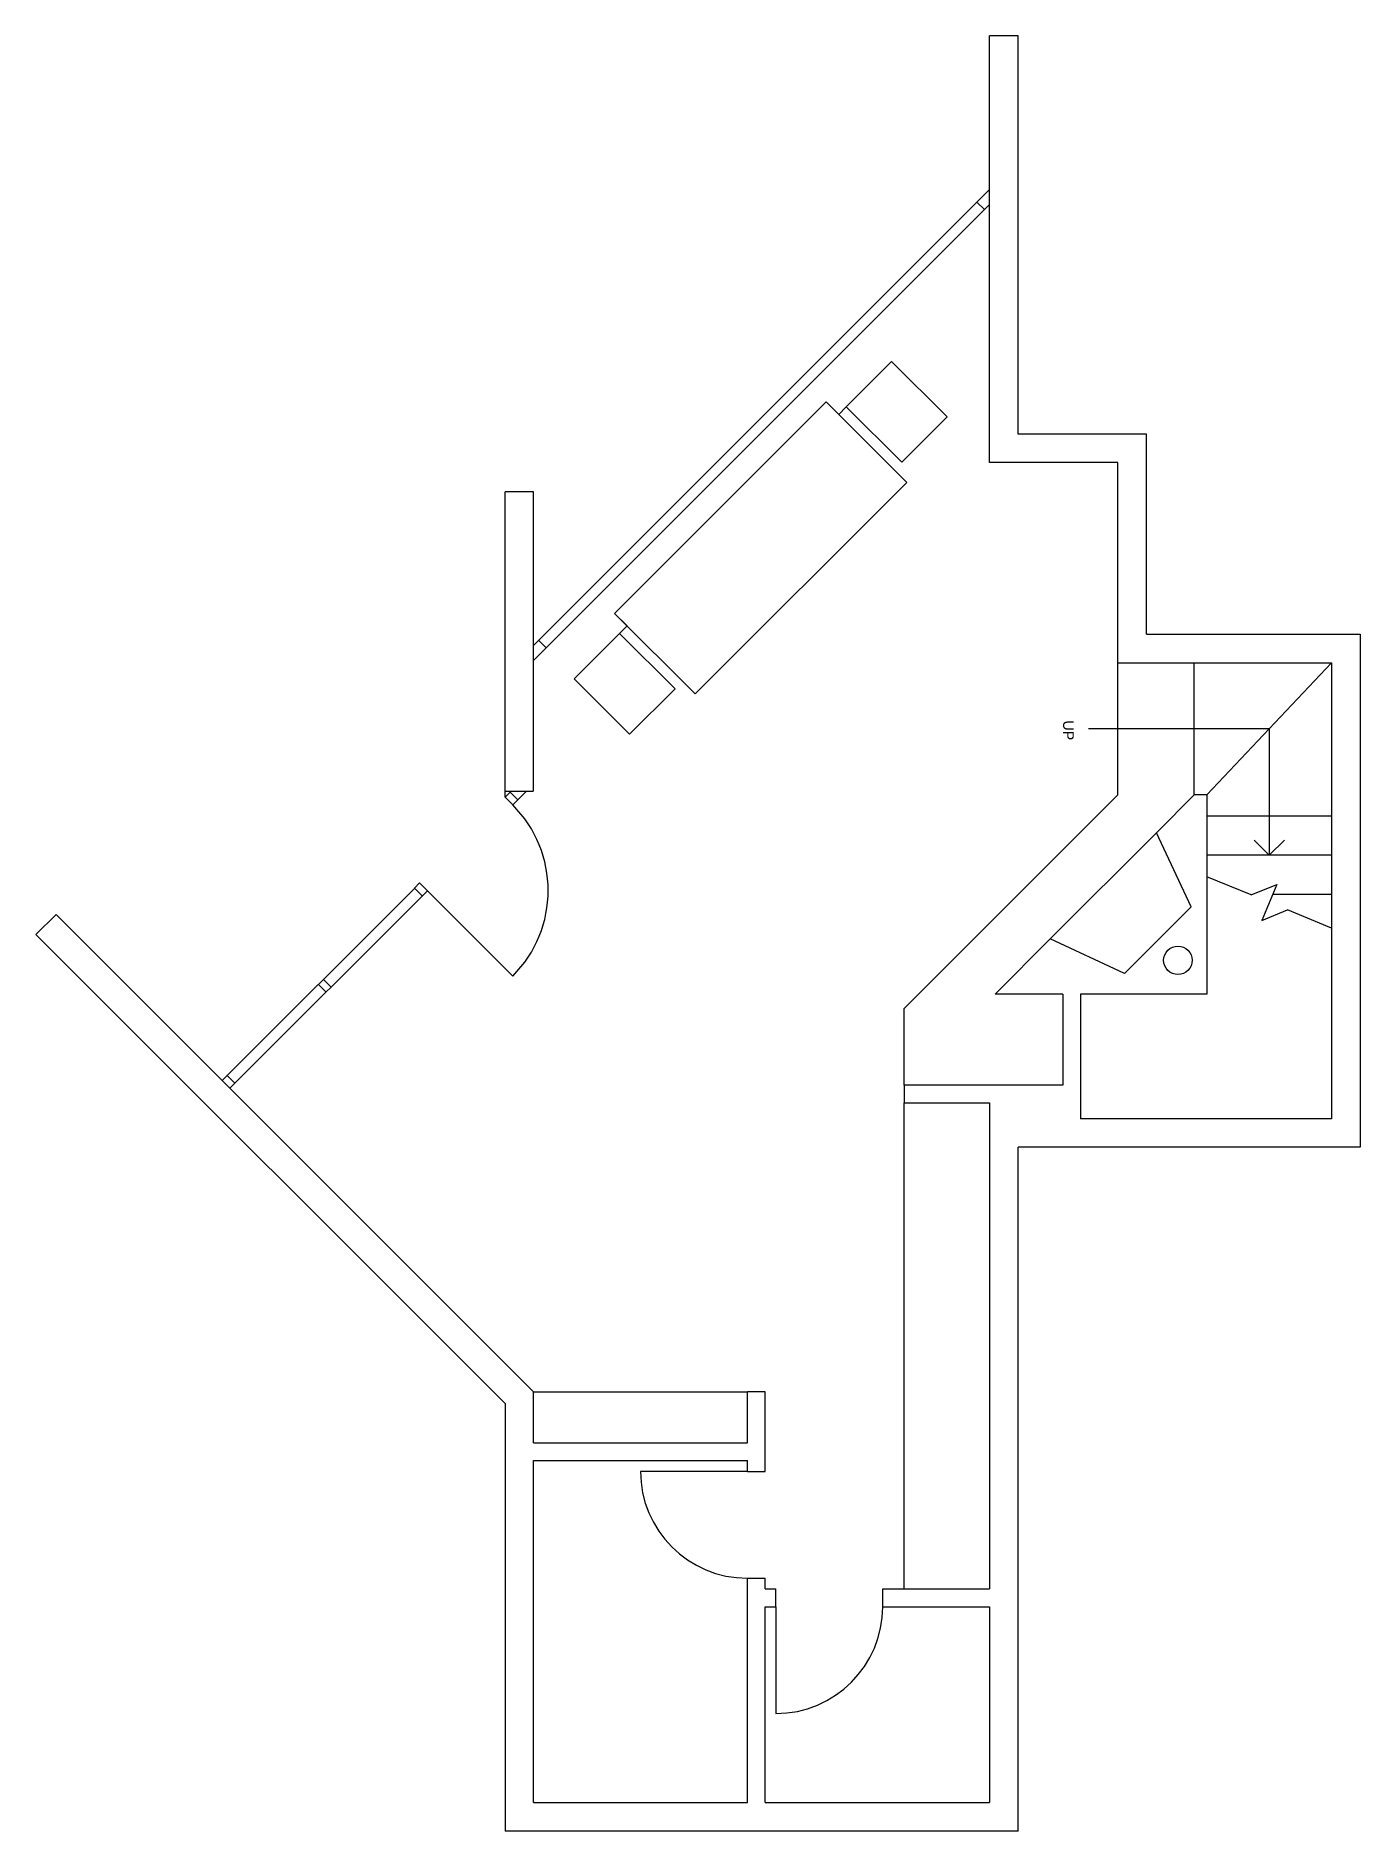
# Model space of a CAD drawing. Header units: inches. Extents: x -16484 to -805, y 141 to 7454.
# Drawn here: x -1402 to -1031, y 794 to 1298 of the extents above; entities that cross this region are included whole.
import ezdxf

# ---------------------------------------------------------------- set-up
doc = ezdxf.new("R2010")
doc.units = ezdxf.units.IN
doc.header["$LTSCALE"] = 0.5
doc.header["$MEASUREMENT"] = 0
for name, color, linetype in [('A-doors', 254, 'Continuous'), ('A-furniture', 33, 'Continuous'), ('A-glazing', 252, 'Continuous'), ('A-millwork', 252, 'Continuous'), ('A-stairs', 252, 'Continuous'), ('A-text', 254, 'Continuous'), ('A-walls', 7, 'Continuous')]:
    doc.layers.add(name, color=color, linetype=linetype)

msp = doc.modelspace()

# ---------------------------------------------------------------- texts
at = {"layer": 'A-text'}
msp.add_text('UP', height=3, rotation=270, dxfattribs=at).set_placement((-1113.89, 1105.88))

# ---------------------------------------------------------------- linework, layer by layer
at = {"layer": 'A-doors'}
for p, q in [((-1292.4, 1058.08), (-1268.36, 1034.03)), ((-1202.52, 895.05), (-1232.52, 895.05)), ((-1194.52, 857.05), (-1194.52, 827.05))]:
    msp.add_line(p, q, dxfattribs=at)
for centre, radius, start, end in [((-1292.44, 1058.12), 34, 315, 45), ((-1202.52, 895.05), 30, 180, 270), ((-1194.52, 857.05), 30, 270, 0)]:
    msp.add_arc(centre, radius, start, end, dxfattribs=at)
at = {"layer": 'A-furniture'}
msp.add_lwpolyline([(-1251.12, 1117.55), (-1235.56, 1101.99), (-1222.83, 1114.72), (-1238.39, 1130.28), (-1251.12, 1117.55), (-1238.39, 1130.28), (-1236.27, 1132.4), (-1239.81, 1135.93), (-1217.18, 1113.31), (-1157.78, 1172.7), (-1180.41, 1195.33), (-1239.81, 1135.93), (-1180.41, 1195.33), (-1176.87, 1191.79), (-1174.75, 1193.92), (-1159.19, 1178.36), (-1146.47, 1191.09), (-1162.02, 1206.64), (-1174.75, 1193.92)], dxfattribs=at)
at = {"layer": 'A-glazing'}
for p, q in [((-1262.52, 1126.95), (-1134.52, 1254.95)), ((-1262.52, 1122.71), (-1134.52, 1250.71)), ((-1135.94, 1249.29), (-1138.06, 1251.41)), ((-1261.11, 1128.36), (-1258.99, 1126.24)), ((-1270.52, 1084.28), (-1270.52, 1086.05)), ((-1269.11, 1085.69), (-1270.52, 1084.28)), ((-1268.4, 1082.16), (-1270.52, 1084.28)), ((-1266.99, 1083.57), (-1269.11, 1085.69)), ((-1268.4, 1082.16), (-1264.51, 1086.05)), ((-1295.87, 1058.82), (-1349.93, 1004.77)), ((-1294.57, 1060.24), (-1295.98, 1058.82)), ((-1293.86, 1056.7), (-1295.98, 1058.82)), ((-1292.44, 1058.12), (-1294.57, 1060.24)), ((-1292.35, 1058.02), (-1347.76, 1002.6)), ((-1320.76, 1029.6), (-1322.93, 1031.77)), ((-1319.35, 1031.02), (-1321.51, 1033.18)), ((-1348.51, 1006.18), (-1349.93, 1004.77)), ((-1347.81, 1002.64), (-1349.93, 1004.77)), ((-1346.39, 1004.06), (-1348.51, 1006.18))]:
    msp.add_line(p, q, dxfattribs=at)
at = {"layer": 'A-millwork'}
for p, q in [((-1158.52, 862.05), (-1158.52, 998.49)), ((-1262.52, 917.36), (-1202.52, 917.36))]:
    msp.add_line(p, q, dxfattribs=at)
at = {"layer": 'A-stairs'}
for p, q in [((-1098.52, 1084.96), (-1098.52, 1122.05)), ((-1077.06, 1084.96), (-1077.06, 1122.05)), ((-1098.52, 1084.96), (-1158.52, 1024.96)), ((-1038.52, 1079), (-1073.52, 1079)), ((-1038.52, 1068), (-1073.52, 1068)), ((-1061.1, 1056.86), (-1073.52, 1062)), ((-1061.1, 1056.86), (-1053.92, 1059.84)), ((-1053.92, 1059.84), (-1058.13, 1049.67)), ((-1038.52, 1057), (-1055.09, 1057)), ((-1058.13, 1049.67), (-1050.94, 1052.65)), ((-1038.52, 1047.51), (-1050.94, 1052.65)), ((-1158.52, 1003.49), (-1158.52, 1024.96))]:
    msp.add_line(p, q, dxfattribs=at)
at = {"layer": 'A-text'}
for p, q in [((-1038.52, 1122.05), (-1073.52, 1084.96)), ((-1056.02, 1103.5), (-1106.76, 1103.5)), ((-1056.02, 1103.5), (-1056.02, 1068)), ((-1056.02, 1068), (-1060.27, 1072.25)), ((-1056.02, 1068), (-1051.78, 1072.25))]:
    msp.add_line(p, q, dxfattribs=at)
at = {"layer": 'A-walls'}
for p, q in [((-1134.52, 1178.24), (-1134.52, 1298.05)), ((-1126.52, 1298.05), (-1134.52, 1298.05)), ((-1126.52, 1186.24), (-1126.52, 1298.05)), ((-1090.52, 1186.24), (-1126.52, 1186.24)), ((-1090.52, 1130.05), (-1090.52, 1186.24)), ((-1098.52, 1178.24), (-1134.52, 1178.24)), ((-1098.52, 1122.05), (-1098.52, 1178.24)), ((-1262.52, 1170.05), (-1270.52, 1170.05)), ((-1270.52, 1086.05), (-1270.52, 1170.05)), ((-1262.52, 1086.05), (-1262.52, 1170.05)), ((-1090.52, 1130.05), (-1030.52, 1130.05)), ((-1030.52, 1130.05), (-1030.52, 986.05)), ((-1098.52, 1122.05), (-1038.52, 1122.05)), ((-1038.52, 1122.05), (-1038.52, 994.05)), ((-1270.52, 1086.05), (-1262.63, 1086.05)), ((-1087.52, 1074.49), (-1077.06, 1084.96)), ((-1073.52, 1084.96), (-1077.06, 1084.96)), ((-1073.52, 1084.96), (-1073.52, 1029.05)), ((-1087.52, 1074.49), (-1117.5, 1044.52)), ((-1077.96, 1053.55), (-1087.66, 1074.35)), ((-1096.69, 1034.81), (-1077.96, 1053.55)), ((-1402.23, 1045.76), (-1396.57, 1051.41)), ((-1396.57, 1051.41), (-1262.52, 917.36)), ((-1270.52, 914.05), (-1402.23, 1045.76)), ((-1132.97, 1029.05), (-1117.5, 1044.52)), ((-1096.69, 1034.81), (-1117.5, 1044.52)), ((-1113.97, 1029.05), (-1132.97, 1029.05)), ((-1113.97, 1029.05), (-1113.97, 1003.49)), ((-1073.52, 1029.05), (-1108.97, 1029.05)), ((-1108.97, 1029.05), (-1108.97, 994.05)), ((-1158.52, 1003.49), (-1158.52, 998.49)), ((-1113.97, 1003.49), (-1158.52, 1003.49)), ((-1158.52, 998.49), (-1134.52, 998.49)), ((-1134.52, 998.49), (-1134.52, 862.05)), ((-1038.52, 994.05), (-1108.97, 994.05)), ((-1126.52, 794.05), (-1126.52, 986.05)), ((-1030.52, 986.05), (-1126.52, 986.05)), ((-1262.52, 903.05), (-1262.52, 917.36)), ((-1197.52, 917.36), (-1202.52, 917.36)), ((-1202.52, 903.05), (-1202.52, 917.36)), ((-1197.52, 895.05), (-1197.52, 917.36)), ((-1270.52, 914.05), (-1270.52, 794.05)), ((-1262.52, 903.05), (-1202.52, 903.05)), ((-1262.52, 898.05), (-1202.52, 898.05)), ((-1262.52, 802.05), (-1262.52, 898.05)), ((-1202.52, 895.05), (-1202.52, 898.05)), ((-1202.52, 895.05), (-1202.52, 898.05)), ((-1202.52, 895.05), (-1197.52, 895.05)), ((-1202.52, 802.05), (-1202.52, 865.05)), ((-1202.52, 865.05), (-1197.52, 865.05)), ((-1197.52, 862.05), (-1197.52, 865.05)), ((-1197.52, 862.05), (-1197.52, 865.05)), ((-1197.52, 862.05), (-1194.52, 862.05)), ((-1194.52, 857.05), (-1194.52, 862.05)), ((-1164.52, 857.05), (-1164.52, 862.05)), ((-1164.52, 862.05), (-1134.52, 862.05)), ((-1197.52, 802.05), (-1197.52, 857.05)), ((-1197.52, 857.05), (-1194.52, 857.05)), ((-1164.52, 857.05), (-1134.52, 857.05)), ((-1134.52, 857.05), (-1134.52, 802.05)), ((-1262.52, 802.05), (-1202.52, 802.05)), ((-1197.52, 802.05), (-1134.52, 802.05)), ((-1126.52, 794.05), (-1270.52, 794.05))]:
    msp.add_line(p, q, dxfattribs=at)
msp.add_circle((-1081.67, 1038.52), 4, dxfattribs=at)

msp.set_redraw_order([(e.dxf.handle, doc.entitydb.next_handle()) for e in msp.query("TEXT MTEXT ATTDEF DIMENSION ARC_DIMENSION")])  # texts and dimensions are drawn at this point

doc.saveas('drawing.dxf')
